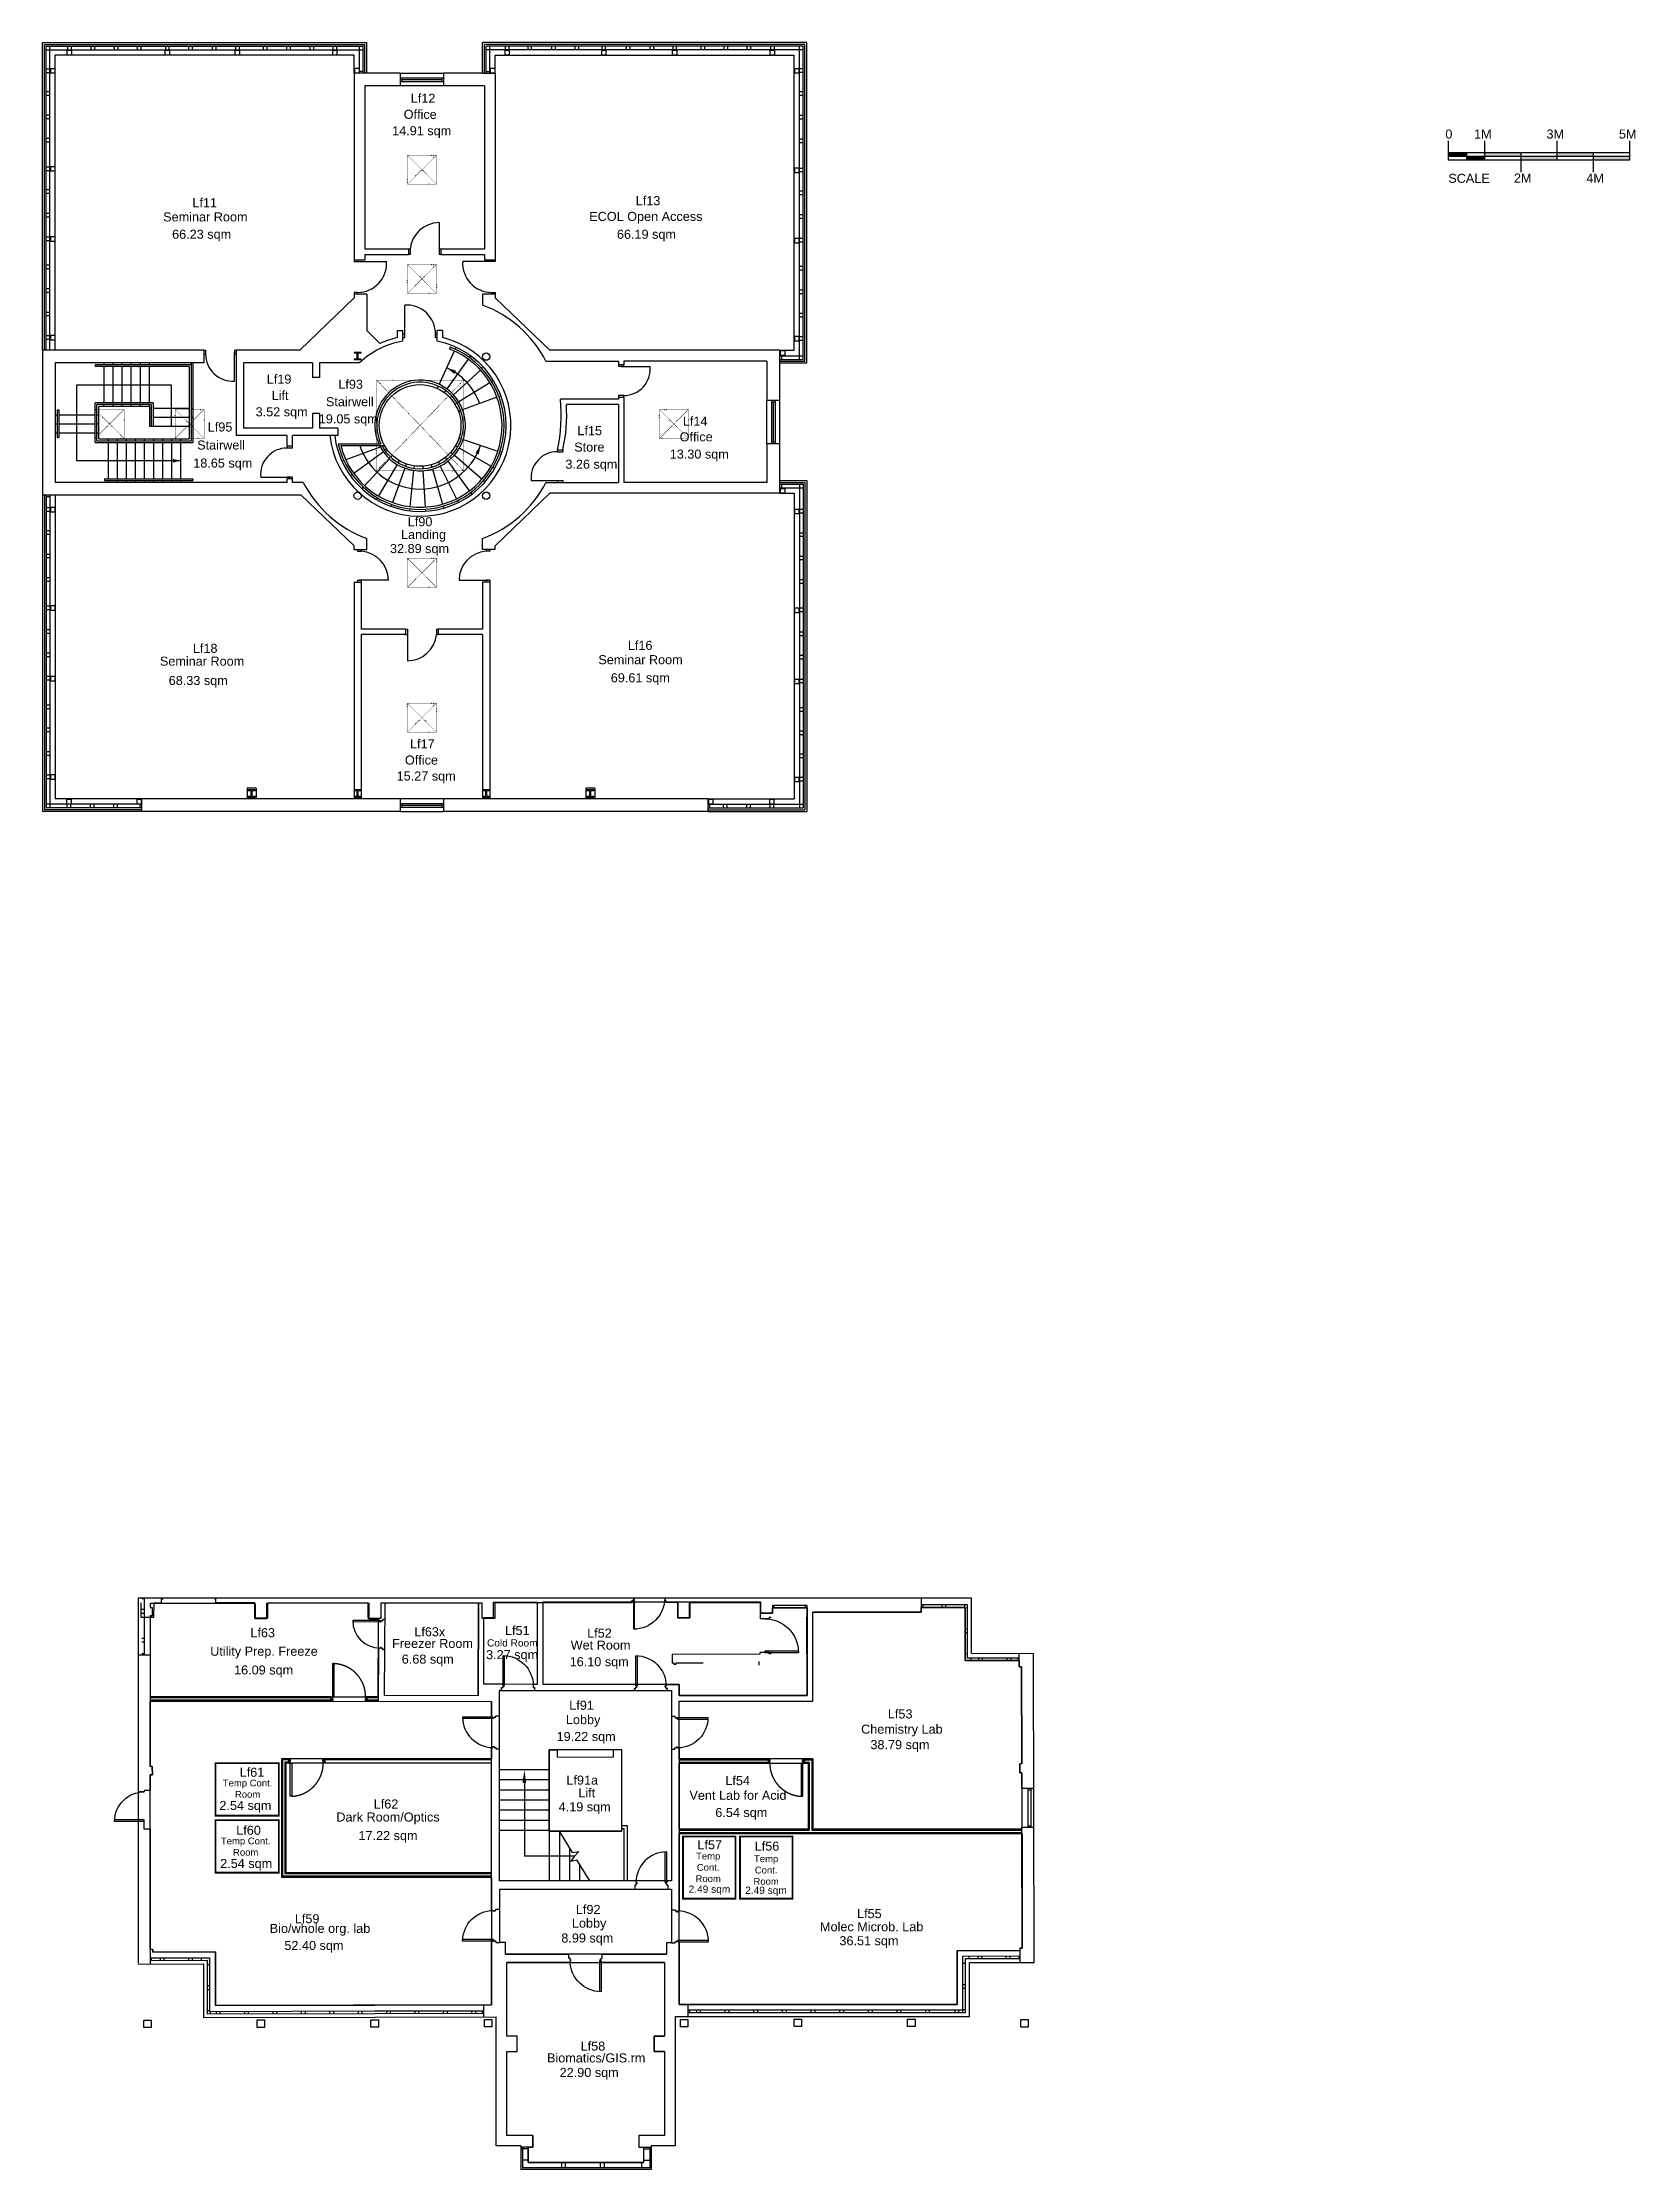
# Model space of a CAD drawing. Header units: millimetres. Extents: x 0 to 43983, y 255 to 59000.
import ezdxf

# ---------------------------------------------------------------- set-up
doc = ezdxf.new("R2010")
doc.units = ezdxf.units.MM
doc.linetypes.add('DASHED', pattern=[19.05, 12.7, -6.35])
doc.linetypes.add('DOT', pattern=[6.35, 0, -6.35])
for name, color, linetype in [('COLUMNS', 7, 'Continuous'), ('DOORS', 2, 'Continuous'), ('entire BUILDING-OUTLINE', 5, 'Continuous'), ('EXTERNAL WALLS', 1, 'Continuous'), ('INTERNAL WALLS', 3, 'Continuous'), ('OTHER-DETAIL', 9, 'Continuous'), ('ROOM NAME', 4, 'Continuous'), ('ROOM NUMBER', 7, 'Continuous'), ('SCALE', 7, 'Continuous'), ('STAIRS', 2, 'Continuous'), ('TEXT AREA', 6, 'Continuous'), ('TRWPL_P_FLOOR FINISHES', 1, 'Continuous'), ('WINDOWS', 4, 'Continuous')]:
    doc.layers.add(name, color=color, linetype=linetype)
doc.styles.add('CCCU STANDARD', font='arial.ttf')

msp = doc.modelspace()

# ---------------------------------------------------------------- texts
at = {"layer": 'ROOM NAME', "char_height": 250, "attachment_point": 5, "style": 'CCCU STANDARD'}
for s, insert in [('Office', (10428, 57015)), ('Seminar Room', (4495, 54183)), ('ECOL Open Access', (16658, 54160)), ('Lift', (6558, 49253)), ('Stairwell', (8485, 49078)), ('Office', (18048, 48108)), ('Stairwell', (4929, 47881)), ('Store', (15098, 47825)), ('Landing', (10519, 45374)), ('Seminar Room', (4404, 41912)), ('Seminar Room', (16511, 41953)), ('Office', (10462, 39181))]:
    msp.add_mtext_dynamic_manual_height_columns(s, width=3993.79, gutter_width=1250, heights=[0], dxfattribs=dict(at, insert=insert))
at = {"layer": 'ROOM NAME', "attachment_point": 5, "style": 'CCCU STANDARD'}
for s, insert, char_height, width in [('Utility Prep. Freeze', (6114, 14531), 250, 3612.39), ('Freezer Room', (10768, 14783), 250, 2530), ('Cold Room', (12970, 14798), 200, 1500.13), ('Wet Room', (15408, 14737), 250, 2146.74), ('Lobby', (14927, 12642), 250, 2283.12), ('Chemistry Lab', (23728, 12379), 250, 2920.92), ('Temp Cont. Room', (5661, 10771), 187.5, 1658.56), ('Lift', (15026, 10658), 250, 2283.12), ('Vent Lab for Acid', (19201, 10588), 250, 3125.14), ('Dark Room/Optics', (9538, 9952), 250, 3402.47), ('Temp Cont. Room', (5609, 9171), 187.5, 1658.56), ('Temp Cont. Room', (18379, 8598), 187.5, 1262.75), ('Temp Cont. Room', (19979, 8523), 187.5, 1262.75), ('Bio/whole org. lab', (7661, 6876), 250, 3441.07), ('Lobby', (15092, 7021), 250, 2283.12), ('Molec Microb. Lab', (22893, 6958), 250, 3696), ('Biomatics/GIS.rm', (15287, 3335), 250, 2266.14)]:
    msp.add_mtext(s, dxfattribs=dict(at, insert=insert, char_height=char_height, width=width))
at = {"layer": 'ROOM NUMBER', "char_height": 250, "attachment_point": 5, "style": 'CCCU STANDARD'}
for s, width, insert in [('Lf12', 1649.87, (10507, 57461)), ('Lf11', 1649.87, (4477, 54577)), ('Lf13', 1649.87, (16719, 54631)), ('Lf19', 1649.87, (6531, 49703)), ('Lf93', 1649.87, (8507, 49561)), ('Lf95', 1649.87, (4902, 48380)), ('Lf15', 1649.87, (15107, 48279)), ('Lf14', 1649.87, (18019, 48543)), ('Lf90', 1649.87, (10424, 45763)), ('Lf18', 1649.87, (4491, 42267)), ('Lf16', 1649.87, (16502, 42349)), ('Lf17', 1649.87, (10486, 39629)), ('Lf51', 1372.8, (13108, 15141)), ('Lf63', 1372.8, (6078, 15079)), ('Lf63x', 1372.8, (10692, 15104)), ('Lf52', 1372.8, (15377, 15068)), ('Lf91', 1372.8, (14883, 13074)), ('Lf53', 1372.8, (23681, 12835)), ('Lf61', 1372.8, (5783, 11225)), ('Lf91a', 1372.8, (14902, 11007)), ('Lf54', 1372.8, (19193, 10993)), ('Lf62', 1372.8, (9484, 10348)), ('Lf60', 1372.8, (5688, 9623)), ('Lf57', 1372.8, (18421, 9221)), ('Lf56', 1372.8, (20003, 9184)), ('Lf59', 1372.8, (7306, 7179)), ('Lf92', 1372.8, (15066, 7435)), ('Lf55', 1372.8, (22829, 7320)), ('Lf58', 1372.8, (15197, 3661))]:
    msp.add_mtext_dynamic_manual_height_columns(s, width=width, gutter_width=1250, heights=[0], dxfattribs=dict(at, insert=insert))
at = {"layer": 'SCALE', "char_height": 250, "attachment_point": 1, "style": 'CCCU STANDARD'}
for s, insert, width in [('0', (38734, 56598), 562), ('1M', (39526, 56598), 562), ('3M', (41526, 56598), 562), ('5M', (43526, 56598), 562), ('SCALE', (38815, 55375), 4479.62), ('2M', (40628, 55382), 562), ('4M', (42628, 55382), 562)]:
    msp.add_mtext(s, dxfattribs=dict(at, insert=insert, width=width))
at = {"layer": 'TEXT AREA', "attachment_point": 5, "style": 'CCCU STANDARD'}
for s, insert, char_height, width in [('14.91 sqm', (10469, 56527), 250, 3701.19), ('66.23 sqm', (4393, 53668), 250, 3701.19), ('66.19 sqm', (16675, 53668), 250, 3701.19), ('3.52 sqm', (6602, 48763), 250, 3701.19), ('19.05 sqm', (8442, 48568), 250, 3701.19), ('13.30 sqm', (18133, 47595), 250, 3701.19), ('18.65 sqm', (4976, 47348), 250, 3701.19), ('3.26 sqm', (15154, 47316), 250, 3701.19), ('32.89 sqm', (10409, 44986), 250, 3701.19), ('68.33 sqm', (4299, 41343), 250, 3701.19), ('69.61 sqm', (16505, 41418), 250, 3701.19), ('15.27 sqm', (10592, 38704), 250, 3701.19), ('16.09 sqm', (6104, 14014), 250, 3289.27), ('6.68 sqm', (10636, 14313), 250, 3289.27), ('3.27 sqm', (12965, 14437), 250, 3289.27), ('16.10 sqm', (15370, 14242), 250, 3289.27), ('19.22 sqm', (15010, 12176), 250, 3289.27), ('38.79 sqm', (23674, 11951), 250, 3289.27), ('2.54 sqm', (5601, 10272), 250, 3289.27), ('4.19 sqm', (14969, 10234), 250, 3289.27), ('6.54 sqm', (19294, 10077), 250, 3289.27), ('17.22 sqm', (9538, 9440), 250, 3289.27), ('2.54 sqm', (5622, 8669), 250, 3289.27), ('2.49 sqm', (18414, 7967), 200, 3289.27), ('2.49 sqm', (19976, 7936), 200, 3289.27), ('52.40 sqm', (7493, 6405), 250, 3289.27), ('8.99 sqm', (15042, 6611), 250, 3289.27), ('36.51 sqm', (22818, 6536), 250, 3289.27), ('22.90 sqm', (15093, 2898), 250, 3289.27)]:
    msp.add_mtext(s, dxfattribs=dict(at, insert=insert, char_height=char_height, width=width))

# ---------------------------------------------------------------- blocks, each defined once
blk = doc.blocks.new('H1', base_point=(1, 0))
at = {"layer": 'DOORS'}
for p, q in [((1, 1), (0, 1)), ((1, 0.95), (0.001251, 0.95)), ((1, 1), (1, 0.95))]:
    blk.add_line(p, q, dxfattribs=at)
blk.add_arc((1, 1), 1, 180, 270, dxfattribs=at)
blk = doc.blocks.new('A$C76441E63')
at = {"layer": 'DOORS'}
for p, q in [((0, 842), (842, 842)), ((0, 812), (0, 842)), ((841, 812), (0, 812))]:
    blk.add_line(p, q, dxfattribs=at)
blk.add_arc((0, 842), 842, 270, 0, dxfattribs=at)

# ---------------------------------------------------------------- linework, layer by layer
for p, q in [((2795, 4382), (3000, 4382)), ((2795, 4177), (2795, 4382)), ((3000, 4177), (2795, 4177)), ((3000, 4382), (3000, 4177)), ((5926, 4384), (6131, 4384)), ((5926, 4179), (5926, 4384)), ((6131, 4179), (5926, 4179)), ((6131, 4384), (6131, 4179)), ((9068, 4391), (9273, 4391)), ((9068, 4186), (9068, 4391)), ((9273, 4186), (9068, 4186)), ((9273, 4391), (9273, 4186)), ((12202, 4398), (12407, 4398)), ((12202, 4193), (12202, 4398)), ((12407, 4193), (12202, 4193)), ((12407, 4398), (12407, 4193)), ((17613, 4401), (17818, 4401)), ((17613, 4196), (17613, 4401)), ((17818, 4196), (17613, 4196)), ((17818, 4401), (17818, 4196)), ((20753, 4405), (20958, 4405)), ((20753, 4200), (20753, 4405)), ((20958, 4200), (20753, 4200)), ((20958, 4405), (20958, 4200)), ((23886, 4411), (24091, 4411)), ((23886, 4206), (23886, 4411)), ((24091, 4206), (23886, 4206)), ((24091, 4411), (24091, 4206)), ((27013, 4395), (27218, 4395)), ((27013, 4190), (27013, 4395)), ((27218, 4190), (27013, 4190)), ((27218, 4395), (27218, 4190))]:
    msp.add_line(p, q)
at = {"layer": 'COLUMNS'}
for p, q in [((673, 58788), (798, 58788)), ((673, 58788), (673, 58663)), ((798, 58788), (798, 58663)), ((3381, 58788), (3506, 58788)), ((3381, 58788), (3381, 58663)), ((3506, 58788), (3506, 58663)), ((5312, 58788), (5437, 58788)), ((5312, 58788), (5312, 58663)), ((5437, 58788), (5437, 58663)), ((8002, 58788), (8127, 58788)), ((8002, 58788), (8002, 58663)), ((8127, 58788), (8127, 58663)), ((12760, 58788), (12760, 58663)), ((12760, 58788), (12885, 58788)), ((12885, 58788), (12885, 58663)), ((15429, 58788), (15554, 58788)), ((15429, 58788), (15429, 58663)), ((15554, 58788), (15554, 58663)), ((17387, 58788), (17387, 58663)), ((17387, 58788), (17512, 58788)), ((17512, 58788), (17512, 58663)), ((20083, 58788), (20208, 58788)), ((20083, 58788), (20083, 58663)), ((20208, 58788), (20208, 58663)), ((217, 58287), (342, 58287)), ((217, 58287), (217, 58162)), ((217, 58162), (342, 58162)), ((342, 58287), (342, 58162)), ((673, 58663), (798, 58663)), ((3381, 58663), (3506, 58663)), ((5312, 58663), (5437, 58663)), ((8002, 58663), (8127, 58663)), ((8614, 58288), (8614, 58163)), ((8614, 58288), (8739, 58288)), ((8614, 58163), (8739, 58163)), ((8739, 58288), (8739, 58163)), ((12364, 58288), (12489, 58288)), ((12364, 58288), (12364, 58163)), ((12364, 58163), (12489, 58163)), ((12489, 58288), (12489, 58163)), ((12760, 58663), (12885, 58663)), ((15429, 58663), (15554, 58663)), ((17387, 58663), (17512, 58663)), ((20083, 58663), (20208, 58663)), ((20761, 58287), (20761, 58162)), ((20761, 58287), (20886, 58287)), ((20761, 58162), (20886, 58162)), ((20886, 58287), (20886, 58162)), ((217, 55580), (217, 55455)), ((217, 55580), (342, 55580)), ((217, 55455), (342, 55455)), ((342, 55580), (342, 55455)), ((20761, 55535), (20886, 55535)), ((20761, 55535), (20761, 55410)), ((20761, 55410), (20886, 55410)), ((20886, 55535), (20886, 55410)), ((217, 53641), (217, 53516)), ((217, 53641), (342, 53641)), ((217, 53516), (342, 53516)), ((342, 53641), (342, 53516)), ((20761, 53597), (20886, 53597)), ((20761, 53597), (20761, 53472)), ((20761, 53472), (20886, 53472)), ((20886, 53597), (20886, 53472)), ((217, 50918), (217, 50793)), ((217, 50918), (342, 50918)), ((217, 50793), (342, 50793)), ((342, 50918), (342, 50793)), ((20761, 50888), (20886, 50888)), ((20761, 50888), (20761, 50763)), ((20761, 50763), (20886, 50763)), ((20886, 50888), (20886, 50763)), ((8600, 50442), (8600, 50417)), ((8800, 50442), (8600, 50442)), ((8688, 50417), (8600, 50417)), ((8600, 50267), (8688, 50267)), ((8600, 50267), (8600, 50242)), ((8600, 50242), (8800, 50242)), ((8688, 50267), (8688, 50417)), ((8713, 50267), (8713, 50417)), ((8800, 50417), (8713, 50417)), ((8713, 50267), (8800, 50267)), ((8800, 50417), (8800, 50442)), ((8800, 50242), (8800, 50267)), ((20369, 50490), (20494, 50490)), ((20369, 50490), (20369, 50365)), ((20369, 50365), (20494, 50365)), ((20494, 50490), (20494, 50365)), ((20369, 46687), (20369, 46562)), ((20369, 46687), (20494, 46687)), ((20369, 46562), (20494, 46562)), ((20494, 46687), (20494, 46562)), ((217, 46163), (217, 46038)), ((217, 46163), (342, 46163)), ((217, 46038), (342, 46038)), ((342, 46163), (342, 46038)), ((20761, 46113), (20761, 45988)), ((20761, 46113), (20886, 46113)), ((20761, 45988), (20886, 45988)), ((20886, 46113), (20886, 45988)), ((217, 43451), (342, 43451)), ((217, 43451), (217, 43326)), ((217, 43326), (342, 43326)), ((342, 43451), (342, 43326)), ((20761, 43383), (20761, 43258)), ((20761, 43383), (20886, 43383)), ((20761, 43258), (20886, 43258)), ((20886, 43383), (20886, 43258)), ((217, 41500), (217, 41375)), ((217, 41500), (342, 41500)), ((217, 41375), (342, 41375)), ((342, 41500), (342, 41375)), ((20761, 41420), (20886, 41420)), ((20761, 41420), (20761, 41295)), ((20761, 41295), (20886, 41295)), ((20886, 41420), (20886, 41295)), ((217, 38781), (217, 38656)), ((217, 38781), (342, 38781)), ((342, 38781), (342, 38656)), ((217, 38656), (342, 38656)), ((5650, 38410), (5650, 38110)), ((5900, 38410), (5650, 38410)), ((5875, 38362), (5675, 38362)), ((5675, 38362), (5675, 38337)), ((5763, 38337), (5675, 38337)), ((5675, 38187), (5675, 38162)), ((5675, 38187), (5763, 38187)), ((5763, 38187), (5763, 38337)), ((5788, 38187), (5788, 38337)), ((5875, 38337), (5788, 38337)), ((5788, 38187), (5875, 38187)), ((5875, 38337), (5875, 38362)), ((5875, 38162), (5875, 38187)), ((5900, 38410), (5900, 38110)), ((8600, 38362), (8600, 38337)), ((8800, 38362), (8600, 38362)), ((8688, 38337), (8600, 38337)), ((8600, 38187), (8688, 38187)), ((8600, 38187), (8600, 38162)), ((8688, 38187), (8688, 38337)), ((8713, 38187), (8713, 38337)), ((8800, 38337), (8713, 38337)), ((8713, 38187), (8800, 38187)), ((8800, 38337), (8800, 38362)), ((8800, 38162), (8800, 38187)), ((12350, 38362), (12150, 38362)), ((12150, 38362), (12150, 38337)), ((12238, 38337), (12150, 38337)), ((12150, 38187), (12238, 38187)), ((12150, 38187), (12150, 38162)), ((12238, 38187), (12238, 38337)), ((12263, 38187), (12263, 38337)), ((12350, 38337), (12263, 38337)), ((12263, 38187), (12350, 38187)), ((12350, 38337), (12350, 38362)), ((12350, 38162), (12350, 38187)), ((15250, 38410), (15000, 38410)), ((15000, 38410), (15000, 38110)), ((15025, 38362), (15025, 38337)), ((15225, 38362), (15025, 38362)), ((15113, 38337), (15025, 38337)), ((15025, 38187), (15113, 38187)), ((15025, 38187), (15025, 38162)), ((15113, 38187), (15113, 38337)), ((15138, 38187), (15138, 38337)), ((15225, 38337), (15138, 38337)), ((15138, 38187), (15225, 38187)), ((15225, 38337), (15225, 38362)), ((15225, 38162), (15225, 38187)), ((15250, 38410), (15250, 38110)), ((20761, 38712), (20761, 38587)), ((20761, 38712), (20886, 38712)), ((20761, 38587), (20886, 38587)), ((20886, 38712), (20886, 38587)), ((662, 38099), (787, 38099)), ((662, 38099), (662, 37974)), ((662, 37974), (787, 37974)), ((787, 38099), (787, 37974)), ((2602, 38099), (2602, 37974)), ((2602, 38099), (2727, 38099)), ((2602, 37974), (2727, 37974)), ((2727, 38099), (2727, 37974)), ((5675, 38162), (5875, 38162)), ((8600, 38162), (8800, 38162)), ((12150, 38162), (12350, 38162)), ((15025, 38162), (15225, 38162)), ((18384, 38099), (18509, 38099)), ((18384, 38099), (18384, 37974)), ((18384, 37974), (18509, 37974)), ((18509, 38099), (18509, 37974)), ((20071, 38099), (20196, 38099)), ((20071, 38099), (20071, 37974)), ((20071, 37974), (20196, 37974)), ((20196, 38099), (20196, 37974))]:
    msp.add_line(p, q, dxfattribs=at)
for centre in [(12250, 50325), (8700, 46484), (12250, 46484)]:
    msp.add_circle(centre, 102, dxfattribs=at)
at = {"layer": 'DOORS'}
for p, q in [((10950, 54025), (10950, 53225)), ((8600, 53000), (8600, 52950)), ((8600, 52950), (8700, 52950)), ((8650, 52950), (9500, 52950)), ((8700, 53000), (8700, 52950)), ((10100, 53300), (10150, 53300)), ((10150, 53150), (10100, 53150)), ((10150, 53300), (10150, 53150)), ((10950, 53300), (10950, 53150)), ((10950, 53300), (11000, 53300)), ((11000, 53150), (10950, 53150)), ((12450, 52950), (11600, 52950)), ((12400, 53000), (12400, 52950)), ((12500, 52950), (12400, 52950)), ((12500, 53000), (12500, 52950)), ((8700, 52100), (8600, 52100)), ((8600, 52100), (8600, 52050)), ((8700, 52100), (8700, 52050)), ((10000, 50900), (10000, 51750)), ((12400, 52100), (12500, 52100)), ((12400, 52100), (12400, 52050)), ((12500, 52100), (12500, 52050)), ((9950, 50950), (10000, 50950)), ((9950, 50850), (10000, 50850)), ((10000, 50850), (10000, 50950)), ((10850, 50850), (10850, 50950)), ((10850, 50950), (10900, 50950)), ((10850, 50850), (10900, 50850)), ((4450, 50500), (4500, 50500)), ((4450, 50400), (4500, 50400)), ((4500, 50500), (4500, 50400)), ((5300, 50500), (5300, 50400)), ((5300, 50500), (5350, 50500)), ((5300, 49650), (5300, 50450)), ((5300, 50400), (5350, 50400)), ((15900, 50100), (15900, 50050)), ((16050, 50050), (15900, 50050)), ((15975, 50050), (16775, 50050)), ((16050, 50050), (16050, 50100)), ((16050, 49250), (15900, 49250)), ((15900, 49250), (15900, 49200)), ((16050, 49200), (16050, 49250)), ((6750, 47850), (6750, 47800)), ((6900, 47800), (6750, 47800)), ((6900, 47800), (6900, 47850)), ((14216, 47750), (14216, 47700)), ((14216, 47700), (14366, 47700)), ((14366, 47750), (14366, 47700)), ((6025, 47000), (6825, 47000)), ((6900, 47000), (6750, 47000)), ((6750, 47000), (6750, 46950)), ((6900, 46950), (6900, 47000)), ((13491, 46900), (14291, 46900)), ((14216, 46900), (14366, 46900)), ((14216, 46900), (14216, 46850)), ((14366, 46900), (14366, 46850)), ((8700, 45000), (8700, 44950)), ((8700, 44950), (8800, 44950)), ((8800, 45000), (8800, 44950)), ((12250, 45000), (12250, 44950)), ((12350, 44950), (12250, 44950)), ((12350, 45000), (12350, 44950)), ((8700, 44150), (8800, 44150)), ((8700, 44150), (8700, 44100)), ((9550, 44150), (8750, 44150)), ((8800, 44150), (8800, 44100)), ((11500, 44150), (12300, 44150)), ((12350, 44150), (12250, 44150)), ((12250, 44150), (12250, 44100)), ((12350, 44150), (12350, 44100)), ((10025, 42800), (10075, 42800)), ((10025, 42650), (10075, 42650)), ((10075, 42800), (10075, 42650)), ((10075, 42725), (10075, 41925)), ((10875, 42800), (10875, 42650)), ((10875, 42800), (10925, 42800)), ((10875, 42650), (10925, 42650)), ((16284, 15977), (16319, 15977)), ((17213, 15980), (17178, 15980)), ((20065, 14535), (19815, 14535)), ((20065, 14500), (20065, 14535))]:
    msp.add_line(p, q, dxfattribs=at)
at = {"layer": 'DOORS', "linetype": 'DASHED', "ltscale": 500}
for p, q in [((7958, 13188), (7958, 13312)), ((8966, 13188), (8966, 13312)), ((6788, 11600), (6788, 11476)), ((7796, 11600), (7796, 11476)), ((20034, 11600), (20034, 11476)), ((21042, 11600), (21042, 11476))]:
    msp.add_line(p, q, dxfattribs=at)
for points in [[(8005, 13312), (8049, 13312), (8049, 14226), (8005, 14226)], [(7970, 13312), (8002, 13312), (8002, 13188), (7970, 13188)], [(8002, 13253), (8015, 13253), (8015, 13208), (8002, 13208)], [(8922, 13253), (8909, 13253), (8909, 13208), (8922, 13208)], [(8954, 13312), (8922, 13312), (8922, 13188), (8954, 13188)], [(6800, 11476), (6832, 11476), (6832, 11600), (6800, 11600)], [(6832, 11536), (6845, 11536), (6845, 11581), (6832, 11581)], [(6835, 11476), (6879, 11476), (6879, 10562), (6835, 10562)], [(7752, 11536), (7739, 11536), (7739, 11581), (7752, 11581)], [(7784, 11476), (7752, 11476), (7752, 11600), (7784, 11600)], [(20046, 11476), (20078, 11476), (20078, 11600), (20046, 11600)], [(20078, 11536), (20091, 11536), (20091, 11581), (20078, 11581)], [(20995, 11476), (20951, 11476), (20951, 10562), (20995, 10562)], [(20998, 11536), (20985, 11536), (20985, 11581), (20998, 11581)], [(21030, 11476), (20998, 11476), (20998, 11600), (21030, 11600)]]:
    msp.add_lwpolyline(points, close=True, dxfattribs=at)
at = {"layer": 'DOORS'}
for centre, radius, start, end in [((10950, 53221), 804, 90, 174.36889), ((8700, 52901), 801, 270, 3.47141), ((12400, 52901), 801, 176.52859, 270), ((10049, 50950), 801, 0, 93.47141), ((5252, 50400), 752, 180, 273.69522), ((16050, 49979), 729, 270, 5.63111), ((6750, 47071), 729, 90, 185.63111), ((14216, 46971), 729, 90, 185.63111), ((8748, 44150), 802, 0, 86.30478), ((12302, 44150), 802, 93.69522, 180), ((10075, 42729), 804, 270, 354.36889)]:
    msp.add_arc(centre, radius, start, end, dxfattribs=at)
at = {"layer": 'DOORS', "linetype": 'DASHED', "ltscale": 500}
for centre, start, end in [((8005, 13312), 0, 87.24391), ((6835, 11476), 272.75609, 0), ((20995, 11476), 180, 267.24391)]:
    msp.add_arc(centre, 915, start, end, dxfattribs=at)
at = {"layer": 'entire BUILDING-OUTLINE'}
for p, q in [((4611, 5323), (4541, 5323)), ((4611, 5218), (4541, 5218))]:
    msp.add_line(p, q, dxfattribs=at)
at = {"layer": 'EXTERNAL WALLS'}
for p, q in [((9875, 57800), (8900, 57800)), ((9875, 58150), (8950, 58150)), ((12150, 58150), (11075, 58150)), ((12200, 57800), (11075, 57800)), ((0, 50500), (0, 46500)), ((350, 50150), (350, 46850)), ((20000, 50200), (20000, 49125)), ((20350, 50500), (20350, 49125)), ((20000, 47925), (20000, 46850)), ((20350, 47925), (20350, 46550)), ((9875, 38110), (2732, 38110)), ((9875, 37760), (2732, 37760)), ((18368, 38110), (11075, 38110)), ((18368, 37760), (11075, 37760)), ((2640, 16034), (2638, 5957)), ((25649, 16037), (2640, 16034)), ((2715, 15910), (2713, 15506)), ((5867, 15889), (2967, 15885)), ((2967, 15885), (2967, 15775)), ((3076, 15505), (3078, 15910)), ((3078, 15910), (3288, 15910)), ((3288, 15910), (3288, 16015)), ((3288, 16015), (3328, 16015)), ((4744, 16012), (4784, 16012)), ((4784, 15907), (4784, 16012)), ((5857, 15906), (4784, 15908)), ((5857, 15481), (5857, 15906)), ((5867, 15889), (5868, 15459)), ((9007, 15894), (6182, 15890)), ((6182, 15890), (6183, 15460)), ((6217, 15907), (8989, 15910)), ((6217, 15482), (6217, 15907)), ((8989, 15485), (8989, 15910)), ((9007, 15894), (9008, 15464)), ((9354, 15485), (9354, 15910)), ((9354, 15910), (12130, 15910)), ((9452, 15895), (9450, 15454)), ((12037, 15899), (9452, 15895)), ((12130, 15910), (12130, 15485)), ((12448, 15496), (12448, 15928)), ((12448, 15928), (13660, 15928)), ((12495, 15485), (12495, 15915)), ((12495, 15915), (14193, 15915)), ((13819, 15932), (17545, 15932)), ((16284, 15917), (16284, 15977)), ((16284, 15917), (16284, 15977)), ((17213, 15920), (17213, 15980)), ((17545, 15932), (17545, 15502)), ((17860, 15502), (17860, 15932)), ((17860, 15932), (19826, 15932)), ((19826, 15616), (19826, 15932)), ((24264, 16037), (24264, 15648)), ((25649, 14502), (25649, 16037)), ((2713, 15506), (3076, 15505)), ((2967, 15775), (3027, 15775)), ((2967, 15545), (2971, 11385)), ((2967, 15545), (3027, 15545)), ((3027, 15775), (3027, 15545)), ((6217, 15482), (5857, 15481)), ((6183, 15460), (5868, 15459)), ((8989, 15485), (9354, 15485)), ((9008, 15464), (9280, 15465)), ((9280, 15465), (9279, 15415)), ((9279, 15415), (9323, 15414)), ((9323, 15390), (9323, 15414)), ((9323, 15390), (9357, 15390)), ((9357, 15414), (9397, 15414)), ((9357, 15414), (9357, 15390)), ((9398, 15454), (9397, 15414)), ((9398, 15454), (9450, 15454)), ((12130, 15485), (12495, 15485)), ((12186, 15496), (12448, 15496)), ((17545, 15502), (17860, 15502)), ((20151, 15616), (19826, 15616)), ((20151, 15833), (20151, 15616)), ((24264, 15648), (21266, 15648)), ((2968, 14458), (2638, 14457)), ((27362, 14501), (25649, 14502)), ((26968, 14135), (26967, 14502)), ((27033, 14135), (26968, 14135)), ((27040, 11456), (27033, 14135)), ((27384, 5972), (27362, 14501)), ((16382, 13610), (16382, 13654)), ((16406, 13610), (16382, 13610)), ((12396, 12752), (12440, 12752)), ((12440, 12752), (12440, 12728)), ((17536, 12714), (17536, 12738)), ((17536, 12738), (17578, 12738)), ((12396, 7409), (12396, 11910)), ((3028, 11385), (2971, 11385)), ((3028, 11385), (3036, 11155)), ((27040, 11456), (26982, 11455)), ((26988, 11213), (26982, 11455)), ((27040, 11213), (26988, 11213)), ((27041, 10783), (27040, 11213)), ((2806, 10688), (2640, 10688)), ((2970, 10723), (2806, 10723)), ((2806, 10723), (2806, 10688)), ((2971, 11155), (2970, 10723)), ((3036, 11155), (2971, 11155)), ((27041, 10783), (27371, 10783)), ((2810, 9868), (2640, 9869)), ((2810, 9653), (2810, 9868)), ((2970, 9653), (2810, 9653)), ((2970, 9653), (2968, 5928)), ((27044, 9708), (27374, 9709)), ((27053, 6368), (27044, 9708)), ((17234, 8178), (17210, 8178)), ((17234, 8223), (17234, 8178)), ((12396, 4801), (12396, 6562)), ((12396, 6562), (12447, 6562)), ((12447, 6562), (12447, 6586)), ((17504, 6543), (17504, 6567)), ((17538, 6567), (17538, 6543)), ((17538, 6543), (17582, 6543)), ((2638, 5927), (4441, 5931)), ((3048, 6333), (2968, 6333)), ((2968, 6098), (4611, 6102)), ((2968, 6028), (4541, 6032)), ((2998, 6098), (2998, 6028)), ((3048, 6333), (3048, 6258)), ((3048, 6258), (4771, 6262)), ((3248, 6099), (3248, 6029)), ((3353, 6099), (3353, 6029)), ((4028, 6101), (4028, 6031)), ((4133, 6101), (4133, 6031)), ((4383, 6101), (4383, 6031)), ((4441, 5931), (4441, 4449)), ((4541, 6032), (4541, 4550)), ((4611, 5903), (4541, 5903)), ((4611, 6102), (4611, 4620)), ((4771, 6262), (4771, 4780)), ((12824, 3935), (12824, 5975)), ((15420, 6019), (15396, 6019)), ((15420, 5975), (15420, 6019)), ((25252, 6298), (26988, 6302)), ((25255, 4807), (25252, 6298)), ((25593, 5969), (27384, 5972)), ((25596, 4475), (25593, 5969)), ((26988, 6367), (27053, 6368)), ((26988, 6367), (26988, 5972)), ((4771, 4780), (9171, 4794)), ((9171, 4794), (12176, 4801)), ((12176, 4801), (12396, 4801)), ((12176, 4801), (12176, 4471)), ((17582, 4807), (25255, 4807)), ((17822, 4807), (17822, 4475)), ((4441, 4449), (9172, 4464)), ((4611, 4638), (4541, 4638)), ((4541, 4550), (9171, 4564)), ((4611, 4620), (9171, 4634)), ((4629, 4620), (4629, 4550)), ((4791, 4621), (4791, 4551)), ((4896, 4621), (4896, 4551)), ((5575, 4623), (5575, 4553)), ((5680, 4623), (5680, 4553)), ((6359, 4626), (6359, 4556)), ((6464, 4626), (6464, 4556)), ((7143, 4628), (7143, 4558)), ((7248, 4628), (7248, 4558)), ((7927, 4630), (7927, 4560)), ((8032, 4631), (8032, 4561)), ((8711, 4633), (8711, 4563)), ((8816, 4633), (8816, 4563)), ((9171, 4634), (12176, 4641)), ((9172, 4564), (12176, 4571)), ((9172, 4464), (12528, 4471)), ((9495, 4635), (9495, 4565)), ((9600, 4636), (9600, 4566)), ((10279, 4638), (10279, 4568)), ((10384, 4638), (10384, 4568)), ((11063, 4640), (11063, 4570)), ((11168, 4641), (11168, 4571)), ((11847, 4643), (11847, 4573)), ((11956, 4640), (11956, 4570)), ((12136, 4641), (12136, 4571)), ((12528, 907), (12528, 4471)), ((20945, 4475), (17472, 4475)), ((17472, 4475), (17472, 907)), ((25596, 4475), (20945, 4475)), ((13109, 3935), (12824, 3935)), ((13109, 3510), (13109, 3935)), ((16891, 3510), (16891, 3935)), ((16891, 3935), (17176, 3935)), ((12824, 1197), (12824, 3510)), ((12824, 3510), (13109, 3510)), ((17176, 3510), (16891, 3510)), ((17176, 3510), (17176, 1197)), ((13536, 1197), (12824, 1197)), ((13536, 1197), (13536, 867)), ((17176, 1197), (16462, 1197)), ((16462, 1197), (16462, 867)), ((13203, 907), (12528, 907)), ((13203, 907), (13203, 255)), ((13536, 867), (13203, 867)), ((16462, 867), (16809, 867)), ((16809, 907), (16809, 255)), ((17472, 907), (16809, 907)), ((16809, 255), (13203, 255))]:
    msp.add_line(p, q, dxfattribs=at)
for points in [[(14193, 15915), (16284, 15917)], [(17213, 15920), (17536, 15916), (17535, 15489), (17884, 15490), (17882, 15918), (19814, 15914), (19815, 15466)]]:
    msp.add_lwpolyline(points, dxfattribs=at)
at = {"layer": 'INTERNAL WALLS'}
for p, q in [((8600, 58150), (8600, 53000)), ((8900, 57800), (8900, 53300)), ((12200, 57800), (12200, 53300)), ((12500, 58150), (12500, 53000)), ((8600, 53000), (8900, 53000)), ((8900, 53300), (10100, 53300)), ((8900, 53150), (10100, 53150)), ((8900, 53150), (8900, 53000)), ((10100, 53300), (10100, 53150)), ((11000, 53300), (11000, 53150)), ((11000, 53300), (12200, 53300)), ((11000, 53150), (12200, 53150)), ((12200, 53150), (12200, 53000)), ((12200, 53000), (12500, 53000)), ((8600, 51950), (7100, 50500)), ((8950, 52050), (8600, 52050)), ((8600, 52050), (8600, 51950)), ((8950, 52050), (8950, 51050)), ((12500, 52050), (12150, 52050)), ((12150, 52050), (12150, 51750)), ((12500, 52050), (12500, 51950)), ((14009, 50500), (12500, 51950)), ((8950, 51050), (9315, 50684)), ((9800, 51050), (9950, 51050)), ((9800, 50850), (9800, 51050)), ((9950, 50750), (9950, 51050)), ((10900, 50750), (10900, 51050)), ((11050, 51050), (10900, 51050)), ((11050, 50853), (11050, 51050)), ((4450, 50500), (350, 50500)), ((4450, 50150), (350, 50150)), ((4450, 50500), (4450, 50150)), ((7100, 50500), (5350, 50500)), ((5350, 50500), (5350, 48150)), ((5550, 50150), (5550, 48350)), ((7450, 50150), (5550, 50150)), ((7450, 50150), (7450, 49750)), ((8750, 50150), (7650, 50150)), ((7650, 50150), (7650, 49750)), ((13900, 50200), (15900, 50200)), ((20350, 50500), (14009, 50500)), ((15900, 50200), (15900, 50100)), ((16050, 50100), (15900, 50100)), ((20000, 50200), (16050, 50200)), ((16050, 50200), (16050, 50100)), ((7650, 49750), (7450, 49750)), ((15900, 49150), (14300, 49150)), ((15900, 49000), (14463, 49000)), ((16050, 49200), (15900, 49200)), ((15900, 49200), (15900, 49150)), ((15900, 49000), (15900, 46850)), ((16050, 49200), (16050, 46850)), ((7450, 48350), (5550, 48350)), ((7650, 48750), (7450, 48750)), ((7450, 48750), (7450, 48350)), ((7650, 48750), (7650, 48350)), ((8150, 48350), (7650, 48350)), ((8150, 48350), (8150, 48150)), ((6750, 48150), (5350, 48150)), ((6750, 47850), (6750, 48150)), ((6900, 47850), (6750, 47850)), ((8150, 48150), (6900, 48150)), ((6900, 47850), (6900, 48150)), ((14216, 47750), (14366, 47750)), ((7143, 46500), (0, 46500)), ((6750, 46850), (350, 46850)), ((6750, 46850), (6750, 46950)), ((6900, 46950), (6750, 46950)), ((6900, 46850), (6900, 46950)), ((7200, 46850), (6900, 46850)), ((7143, 46500), (8600, 45100)), ((14009, 46550), (12500, 45100)), ((13900, 46850), (15900, 46850)), ((20350, 46550), (14009, 46550)), ((20000, 46850), (16050, 46850)), ((8950, 45000), (8950, 45300)), ((12150, 45000), (12150, 45300)), ((8600, 45000), (8600, 45100)), ((8600, 45000), (8950, 45000)), ((12500, 45000), (12150, 45000)), ((12500, 45000), (12500, 45100)), ((8600, 44100), (8800, 44100)), ((8600, 44100), (8600, 38110)), ((8800, 44100), (8800, 42800)), ((12350, 44100), (12150, 44100)), ((12150, 44100), (12150, 42800)), ((12350, 44100), (12350, 38110)), ((10025, 42800), (8800, 42800)), ((8800, 42650), (8800, 38110)), ((10025, 42650), (8800, 42650)), ((10025, 42800), (10025, 42650)), ((12150, 42800), (10925, 42800)), ((10925, 42800), (10925, 42650)), ((12150, 42650), (10925, 42650)), ((12150, 42650), (12150, 38110)), ((12037, 15899), (12028, 13348)), ((13660, 15928), (13660, 13654)), ((13819, 13654), (13819, 15932)), ((12186, 13656), (12186, 15496)), ((20065, 15466), (19815, 15466)), ((20115, 15501), (20065, 15501)), ((20065, 15501), (20065, 15466)), ((21114, 13344), (21114, 15833)), ((21256, 15337), (21256, 14526)), ((21266, 13188), (21266, 15648)), ((9275, 14655), (9266, 13188)), ((9275, 14655), (9319, 14654)), ((9319, 14678), (9353, 14678)), ((9319, 14678), (9319, 14654)), ((9353, 14654), (9353, 14678)), ((9353, 14654), (9393, 14654)), ((9392, 14614), (9393, 14654)), ((9392, 14614), (9444, 14614)), ((9444, 14614), (9437, 13358)), ((17384, 14246), (17427, 14246)), ((19815, 14485), (17385, 14479)), ((17427, 14246), (17427, 14211)), ((17427, 14211), (17497, 14211)), ((17497, 14211), (17497, 14246)), ((17497, 14246), (18241, 14246)), ((19791, 14185), (19791, 14284)), ((19815, 14485), (19815, 14535)), ((20115, 14500), (20065, 14500)), ((12715, 13656), (12186, 13656)), ((12677, 13486), (12677, 13571)), ((12677, 13571), (12715, 13571)), ((12715, 13571), (12715, 13656)), ((13660, 13654), (13550, 13654)), ((13550, 13654), (13550, 13569)), ((13550, 13569), (13587, 13569)), ((13587, 13569), (13587, 13486)), ((16382, 13654), (13819, 13654)), ((16342, 13486), (16342, 13536)), ((16342, 13536), (16382, 13536)), ((16382, 13536), (16382, 13576)), ((16382, 13576), (16406, 13576)), ((16406, 13576), (16406, 13610)), ((17193, 13576), (17193, 13610)), ((17193, 13610), (17217, 13610)), ((17217, 13576), (17193, 13576)), ((17217, 13610), (17217, 13654)), ((17217, 13654), (17577, 13654)), ((17217, 13536), (17217, 13576)), ((17257, 13536), (17217, 13536)), ((17257, 13486), (17257, 13536)), ((17577, 13654), (17577, 13344)), ((7958, 13312), (2969, 13312)), ((7958, 13285), (2969, 13285)), ((7958, 13215), (2969, 13215)), ((7958, 13188), (2969, 13188)), ((9266, 13312), (8966, 13312)), ((9266, 13285), (8966, 13285)), ((9266, 13215), (8966, 13215)), ((9266, 13188), (8966, 13188)), ((9266, 13188), (12396, 13177)), ((9437, 13358), (12028, 13348)), ((12396, 12752), (12396, 13177)), ((12614, 12786), (12614, 13486)), ((12614, 12786), (12614, 13486)), ((12677, 13486), (12614, 13486)), ((13587, 13486), (16342, 13486)), ((17257, 13486), (17362, 13486)), ((17362, 13486), (17362, 12772)), ((17577, 13344), (21114, 13344)), ((17578, 12738), (17578, 13188)), ((17578, 13188), (21266, 13188)), ((12440, 12728), (12474, 12728)), ((12474, 12728), (12474, 12752)), ((12474, 12752), (12514, 12752)), ((12514, 12752), (12514, 12786)), ((12514, 12786), (12614, 12786)), ((17362, 12772), (17462, 12772)), ((17462, 12772), (17462, 12738)), ((17462, 12738), (17502, 12738)), ((17502, 12738), (17502, 12714)), ((17502, 12714), (17536, 12714)), ((12396, 7409), (12396, 11910)), ((12396, 11910), (12440, 11910)), ((12440, 11910), (12440, 11934)), ((12440, 11934), (12474, 11934)), ((12474, 11934), (12474, 11910)), ((12474, 11910), (12514, 11910)), ((12514, 11910), (12514, 11876)), ((12514, 11876), (12614, 11876)), ((12614, 8223), (12614, 11876)), ((13993, 9595), (13993, 11845)), ((13993, 11845), (14218, 11845)), ((14218, 11645), (14218, 11845)), ((15993, 11845), (15768, 11845)), ((15768, 11650), (15768, 11845)), ((15993, 9595), (15993, 11845)), ((17362, 11866), (17362, 8223)), ((17362, 11866), (17462, 11866)), ((17462, 11866), (17462, 11900)), ((17462, 11900), (17502, 11900)), ((17502, 11900), (17502, 11924)), ((17502, 11924), (17536, 11924)), ((17536, 11924), (17536, 11900)), ((17536, 11900), (17578, 11900)), ((17578, 11900), (17581, 7395)), ((6788, 11600), (6594, 11600)), ((6594, 11600), (6594, 8328)), ((6788, 11573), (6621, 11573)), ((6621, 11573), (6621, 8355)), ((6788, 11503), (6691, 11503)), ((6691, 11503), (6691, 8425)), ((6788, 11476), (6718, 11476)), ((6718, 11476), (6718, 8452)), ((12396, 11600), (7796, 11600)), ((12396, 11573), (7796, 11573)), ((12396, 11476), (7796, 11476)), ((14218, 11645), (15768, 11650)), ((17578, 11600), (20034, 11600)), ((17578, 11573), (20034, 11573)), ((17578, 11503), (20034, 11503)), ((17578, 11476), (20034, 11476)), ((21042, 11600), (21266, 11600)), ((21042, 11573), (21239, 11573)), ((21042, 11503), (21169, 11503)), ((21042, 11476), (21142, 11476)), ((21142, 11476), (21142, 9658)), ((21169, 11503), (21169, 9631)), ((21239, 11573), (21239, 9631)), ((21266, 11600), (21266, 9658)), ((6594, 9902), (6594, 8452)), ((15993, 9595), (13993, 9595)), ((17580, 9658), (21142, 9658)), ((17580, 9631), (21169, 9631)), ((17580, 9561), (27044, 9561)), ((17580, 9534), (27045, 9534)), ((21239, 9631), (27044, 9631)), ((21266, 9658), (27044, 9658)), ((12396, 8328), (6594, 8328)), ((12396, 8355), (6621, 8355)), ((12396, 8425), (6691, 8425)), ((12396, 8452), (6718, 8452)), ((16385, 8223), (12614, 8223)), ((12622, 7443), (12622, 8001)), ((12622, 8001), (16353, 8001)), ((16385, 8104), (16353, 8104)), ((16353, 8104), (16353, 8001)), ((16385, 8223), (16385, 8178)), ((16385, 8178), (16409, 8178)), ((16409, 8144), (16385, 8144)), ((16385, 8144), (16385, 8104)), ((16409, 8178), (16409, 8144)), ((17210, 8178), (17210, 8144)), ((17210, 8144), (17234, 8144)), ((17362, 8223), (17234, 8223)), ((17234, 8144), (17234, 8104)), ((17234, 8104), (17266, 8104)), ((17266, 8104), (17266, 8001)), ((17266, 8001), (17366, 8001)), ((17366, 8001), (17366, 7426)), ((12396, 7409), (12447, 7409)), ((12447, 7409), (12447, 7385)), ((12447, 7385), (12481, 7385)), ((12481, 7385), (12481, 7409)), ((12481, 7409), (12515, 7409)), ((12515, 7409), (12515, 7443)), ((12515, 7443), (12622, 7443)), ((17366, 7426), (17469, 7427)), ((17469, 7427), (17469, 7395)), ((17469, 7395), (17504, 7395)), ((17504, 7395), (17504, 7371)), ((17504, 7371), (17538, 7371)), ((17538, 7371), (17538, 7395)), ((17538, 7395), (17581, 7395)), ((12447, 6586), (12481, 6586)), ((12481, 6586), (12481, 6562)), ((12481, 6562), (12515, 6562)), ((12515, 6562), (12515, 6528)), ((12515, 6528), (12622, 6528)), ((12782, 6528), (12622, 6528)), ((12782, 6198), (12782, 6528)), ((17366, 6511), (17226, 6511)), ((17226, 6511), (17226, 6198)), ((17366, 6511), (17469, 6511)), ((17469, 6511), (17469, 6543)), ((17469, 6543), (17504, 6543)), ((17498, 6551), (17538, 6567)), ((17582, 6543), (17582, 4807)), ((12782, 6198), (14531, 6198)), ((14567, 5975), (12824, 5975)), ((14531, 6093), (14531, 6198)), ((14567, 6093), (14531, 6093)), ((14567, 6053), (14567, 6093)), ((14591, 6053), (14567, 6053)), ((14567, 5975), (14567, 6019)), ((14567, 6019), (14591, 6019)), ((14591, 6019), (14591, 6053)), ((15396, 6019), (15396, 6053)), ((15396, 6053), (15420, 6053)), ((15420, 6053), (15420, 6093)), ((15420, 6093), (15456, 6093)), ((17176, 5975), (15420, 5975)), ((15456, 6093), (15456, 6198)), ((15456, 6198), (17226, 6198)), ((17176, 5975), (17176, 3935))]:
    msp.add_line(p, q, dxfattribs=at)
at = {"layer": 'INTERNAL WALLS', "linetype": 'Continuous'}
msp.add_line((21096, 15508), (21096, 14501), dxfattribs=at)
at = {"layer": 'INTERNAL WALLS'}
msp.add_lwpolyline([(17385, 14479), (17384, 14246)], dxfattribs=at)
at = {"layer": 'INTERNAL WALLS', "const_width": 50}
for points in [[(4774, 11476), (4774, 10026), (6524, 10026), (6524, 11476)], [(4774, 8452), (4774, 9902), (6524, 9902), (6524, 8452)], [(17682, 7736), (17682, 9451), (19132, 9451), (19132, 7736)], [(19256, 7736), (19256, 9451), (20706, 9451), (20706, 7736)]]:
    msp.add_lwpolyline(points, close=True, dxfattribs=at)
at = {"layer": 'INTERNAL WALLS'}
for centre, radius, start, end in [((11009, 48699), 3258, 27.44192, 69.49453), ((10425, 48424), 2508, 186.28294, 75.56765), ((10425, 48424), 2375, 186.63543, 78.463), ((10320, 48510), 2270, 99.37962, 133.75048), ((10268, 48686), 2214, 102.19399, 115.49406), ((10061, 48702), 4262, 347.08861, 6.02783), ((10211, 48702), 4262, 347.08861, 4.00364), ((10091, 48351), 3258, 207.44192, 249.49453), ((11009, 48351), 3258, 290.50547, 332.55808)]:
    msp.add_arc(centre, radius, start, end, dxfattribs=at)
at = {"layer": 'OTHER-DETAIL', "linetype": 'Continuous'}
for p, q in [((15993, 9760), (16143, 9760)), ((15993, 9670), (16053, 9670)), ((16053, 9670), (16053, 8223)), ((16143, 9760), (16143, 8223))]:
    msp.add_line(p, q, dxfattribs=at)
at = {"layer": 'SCALE'}
for p, q in [((38816, 56286), (38816, 55751)), ((43816, 55951), (38816, 55951)), ((43816, 55851), (38816, 55851)), ((39316, 55951), (39316, 55751)), ((39816, 56286), (39816, 55751)), ((40816, 55951), (40816, 55416)), ((41816, 56286), (41816, 55751)), ((42816, 55951), (42816, 55416)), ((43816, 56286), (43816, 55751)), ((43816, 55751), (38816, 55751))]:
    msp.add_line(p, q, dxfattribs=at)
for points in [[(38816, 55951), (39316, 55951), (38816, 55851), (39316, 55851)], [(39316, 55851), (39816, 55851), (39316, 55751), (39816, 55751)], [(39816, 55951), (40816, 55951), (39816, 55851), (40816, 55851)], [(40816, 55851), (41816, 55851), (40816, 55751), (41816, 55751)], [(41816, 55951), (42816, 55951), (41816, 55851), (42816, 55851)], [(42816, 55851), (43816, 55851), (42816, 55751), (43816, 55751)]]:
    msp.add_solid(points, dxfattribs=at)
at = {"layer": 'STAIRS'}
for p, q in [((11258, 50588), (11238, 50535)), ((11417, 50582), (11393, 50531)), ((4100, 50100), (1450, 50100)), ((1450, 50100), (1450, 50050)), ((4050, 50050), (1450, 50050)), ((1700, 50100), (1700, 50150)), ((1700, 49050), (1700, 50050)), ((1950, 50100), (1950, 50150)), ((1950, 49050), (1950, 50050)), ((2200, 50100), (2200, 50150)), ((2200, 49050), (2200, 50050)), ((2450, 50100), (2450, 50150)), ((2450, 49050), (2450, 50050)), ((2700, 50100), (2700, 50150)), ((2700, 49050), (2700, 50050)), ((2950, 50100), (2950, 50150)), ((2950, 49050), (2950, 50050)), ((4050, 50050), (4050, 48050)), ((4100, 50150), (4100, 50100)), ((4100, 50100), (4100, 48000)), ((4150, 50150), (4150, 47950)), ((11369, 50479), (10948, 49561)), ((11753, 50256), (11159, 49437)), ((12091, 49955), (11346, 49271)), ((11819, 50347), (11786, 50301)), ((12174, 50031), (12132, 49993)), ((950, 49550), (3550, 49550)), ((950, 47450), (950, 49550)), ((3550, 49550), (3550, 48400)), ((10924, 49510), (10896, 49448)), ((11127, 49392), (11086, 49337)), ((12354, 49605), (11492, 49078)), ((12451, 49664), (12402, 49635)), ((400, 48851), (400, 48093)), ((400, 48851), (450, 48851)), ((450, 48851), (450, 48093)), ((3050, 49050), (1450, 49050)), ((1450, 47950), (1450, 49050)), ((3000, 49000), (1500, 49000)), ((1500, 48000), (1500, 49000)), ((2950, 48950), (1550, 48950)), ((1550, 48050), (1550, 48950)), ((1700, 48950), (1700, 49000)), ((1950, 48950), (1950, 49000)), ((2200, 48950), (2200, 49000)), ((2450, 48950), (2450, 49000)), ((2700, 48950), (2700, 49000)), ((2950, 48950), (2950, 49000)), ((2950, 48950), (2950, 48400)), ((2950, 48900), (3000, 48900)), ((3000, 49000), (3000, 48400)), ((3050, 49050), (3050, 48400)), ((3050, 48900), (4050, 48900)), ((4100, 48900), (4150, 48900)), ((11305, 49233), (11255, 49187)), ((11444, 49048), (11386, 49013)), ((11546, 48838), (11482, 48814)), ((12547, 49207), (11599, 48857)), ((12653, 49246), (12600, 49226)), ((350, 48722), (400, 48722)), ((350, 48472), (400, 48472)), ((350, 48222), (400, 48222)), ((450, 48722), (1450, 48722)), ((450, 48472), (1450, 48472)), ((450, 48222), (1450, 48222)), ((1500, 48722), (1550, 48722)), ((1500, 48472), (1550, 48472)), ((1500, 48222), (1550, 48222)), ((2950, 48650), (3000, 48650)), ((2950, 48400), (4050, 48400)), ((3050, 48650), (4050, 48650)), ((4100, 48650), (4150, 48650)), ((4100, 48400), (4150, 48400)), ((400, 48093), (450, 48093)), ((1450, 47950), (4150, 47950)), ((1500, 48000), (4100, 48000)), ((1550, 48050), (4050, 48050)), ((1809, 48050), (1809, 48000)), ((1809, 47950), (1809, 46950)), ((2059, 48050), (2059, 48000)), ((2059, 47950), (2059, 46950)), ((2309, 48050), (2309, 48000)), ((2309, 47950), (2309, 46950)), ((2559, 48050), (2559, 48000)), ((2559, 47950), (2559, 46950)), ((2809, 48050), (2809, 48000)), ((2809, 47950), (2809, 46950)), ((3059, 48050), (3059, 48000)), ((3059, 47950), (3059, 46950)), ((3309, 48050), (3309, 48000)), ((3309, 47950), (3309, 46950)), ((3559, 48050), (3559, 48000)), ((3559, 47950), (3559, 46950)), ((3809, 48050), (3809, 48000)), ((3809, 47950), (3809, 46950)), ((8163, 47919), (9342, 47919)), ((8233, 47869), (9445, 47869)), ((9326, 47826), (8370, 47479)), ((9411, 47691), (8593, 47099)), ((9445, 47869), (9380, 47845)), ((9512, 47764), (9457, 47724)), ((9662, 47595), (9616, 47545)), ((11277, 47687), (11328, 47642)), ((11371, 47605), (12135, 46944)), ((11402, 47863), (11461, 47829)), ((11495, 48072), (11560, 48051)), ((11510, 47801), (12386, 47297)), ((11614, 48033), (12573, 47717)), ((12627, 47700), (12681, 47682)), ((3809, 47450), (950, 47450)), ((8317, 47459), (8264, 47440)), ((8547, 47066), (8501, 47032)), ((9578, 47504), (8893, 46760)), ((9787, 47348), (9272, 46479)), ((10001, 47247), (9659, 46296)), ((9850, 47455), (9816, 47396)), ((10043, 47364), (10020, 47300)), ((10245, 47186), (10145, 46180)), ((10258, 47310), (10251, 47242)), ((10494, 47300), (10498, 47231)), ((10501, 47176), (10563, 46167)), ((10733, 47340), (10751, 47275)), ((10767, 47221), (11043, 46249)), ((10926, 47415), (10956, 47354)), ((10981, 47304), (11431, 46399)), ((11119, 47537), (11159, 47481)), ((11192, 47436), (11784, 46616)), ((12435, 47269), (12484, 47241)), ((1707, 46950), (4150, 46950)), ((1707, 46950), (1707, 46900)), ((1707, 46900), (4150, 46900)), ((1809, 46900), (1809, 46850)), ((2059, 46900), (2059, 46850)), ((2309, 46900), (2309, 46850)), ((2559, 46900), (2559, 46850)), ((2809, 46900), (2809, 46850)), ((3059, 46900), (3059, 46850)), ((3309, 46900), (3309, 46850)), ((3559, 46900), (3559, 46850)), ((3809, 46900), (3809, 46850)), ((4150, 46950), (4150, 46900)), ((8855, 46719), (8817, 46677)), ((9243, 46430), (9214, 46381)), ((11817, 46570), (11850, 46524)), ((12177, 46907), (12220, 46869)), ((9640, 46243), (9621, 46190)), ((10140, 46124), (10134, 46067)), ((10567, 46111), (10570, 46054)), ((11058, 46194), (11074, 46140)), ((11456, 46348), (11481, 46297)), ((13303, 10995), (13303, 8909)), ((14690, 8909), (13303, 8909))]:
    msp.add_line(p, q, dxfattribs=at)
at = {"layer": 'STAIRS', "linetype": 'Continuous'}
for p, q in [((13993, 11295), (12614, 11295)), ((13993, 11014), (12614, 11014)), ((13993, 10735), (12614, 10735)), ((13993, 10456), (12614, 10456)), ((13993, 10177), (12614, 10177)), ((13993, 9898), (12614, 9898)), ((13993, 9619), (12614, 9619)), ((13993, 9595), (13993, 8223)), ((14272, 9595), (14272, 8223)), ((14630, 9008), (14272, 9595)), ((14551, 9138), (14551, 8223)), ((14690, 8909), (14587, 8767)), ((14630, 9008), (14804, 9035)), ((14804, 9035), (14690, 8909)), ((14587, 8767), (14750, 8810)), ((15109, 8223), (14750, 8810)), ((14830, 8681), (14830, 8223))]:
    msp.add_line(p, q, dxfattribs=at)
at = {"layer": 'STAIRS'}
for points in [[(11159, 50020, 0, 100, 0), (11392, 49891, 100, 100, 0)], [(12093, 47875, 0, 100, 0), (11999, 47645, 100, 100, 0)], [(3809, 47450, 0, 100, 0), (3604, 47450, 100, 100, 0)], [(13303, 11295, 0, 100, 0), (13303, 10932, 100, 100, 0)]]:
    msp.add_lwpolyline(points, format="xyseb", dxfattribs=at)
msp.add_circle((10425, 48424), 1127, dxfattribs=at)
for radius, start, end in [(2318, 192.60405, 68.92718), (2262, 194.22688, 68.92718), (1756, 20.24216, 65.31677), (1251, 206.37384, 203.84518), (1195, 207.71344, 205.03786), (1756, 198.44848, 341.78537)]:
    msp.add_arc((10425, 48424), radius, start, end, dxfattribs=at)
at = {"layer": 'TRWPL_P_FLOOR FINISHES'}
for points in [[(9266, 13312), (9280, 15465), (9008, 15464), (9007, 15894), (6182, 15890), (6183, 15460), (5868, 15459), (5867, 15889), (2967, 15885), (2967, 15775), (3027, 15775), (3027, 15545), (2967, 15545), (2969, 13312)], [(12037, 15899), (9452, 15895), (9437, 13358), (12028, 13348)], [(12186, 13656), (12186, 15496), (12448, 15496), (12448, 15928), (13660, 15928), (13660, 13654)], [(13819, 13654), (13819, 15932), (19826, 15932), (19826, 15616), (20151, 15616), (20151, 15768), (21114, 15768), (21114, 13344), (17578, 13344), (17577, 13654)], [(27044, 9708), (27044, 9658), (21266, 9658), (21266, 11600), (17578, 11600), (17578, 13188), (21266, 13188), (21266, 15648), (24264, 15648), (24264, 15648), (24264, 15781), (25479, 15781), (25479, 14311), (26967, 14310), (26968, 14135), (27033, 14135), (27040, 11456), (26982, 11455), (26988, 11213), (27040, 11213)], [(12396, 4801), (4771, 4780), (4771, 4780), (4771, 6262), (3048, 6258), (3048, 6333), (2968, 6333), (2971, 11155), (3036, 11155), (3028, 11385), (2971, 11385), (2969, 13188), (12396, 13177), (12396, 11600), (6594, 11600), (6594, 8328), (12396, 8328)], [(17362, 8223), (12614, 8223), (12614, 13486), (17362, 13486)], [(15993, 9595), (15993, 11845), (13993, 11845), (13993, 9595)], [(12396, 8452), (12396, 11476), (6718, 11476), (6718, 8452)], [(17580, 9658), (17580, 11476), (21142, 11476), (21142, 9658)], [(17582, 4807), (17580, 9534), (27045, 9534), (27053, 6368), (26988, 6367), (26988, 6302), (25252, 6298), (25255, 4807)], [(17226, 6198), (12782, 6198), (12782, 6528), (12622, 6528), (12622, 8001), (17366, 8001), (17366, 6511), (17226, 6511)], [(17176, 1197), (16462, 1197), (16462, 867), (16595, 867), (16595, 452), (13409, 452), (13409, 867), (13536, 867), (13536, 1197), (12824, 1197), (12824, 3510), (13109, 3510), (13109, 3935), (12824, 3935), (12824, 5975), (17176, 5975), (17176, 3935), (16891, 3935), (16891, 3510), (17176, 3510)]]:
    msp.add_lwpolyline(points, close=True, dxfattribs=at)
at = {"layer": 'WINDOWS'}
for p, q in [((0, 59000), (8950, 59000)), ((0, 50500), (0, 59000)), ((50, 50500), (50, 58950)), ((50, 58950), (8900, 58950)), ((100, 50500), (100, 58900)), ((100, 58900), (8850, 58900)), ((100, 58800), (8850, 58800)), ((200, 50500), (200, 58900)), ((686, 58900), (686, 58800)), ((786, 58900), (786, 58800)), ((1334, 58900), (1334, 58800)), ((1434, 58900), (1434, 58800)), ((1975, 58900), (1975, 58800)), ((2075, 58900), (2075, 58800)), ((2616, 58900), (2616, 58800)), ((2716, 58900), (2716, 58800)), ((3391, 58900), (3391, 58800)), ((3491, 58900), (3491, 58800)), ((4033, 58900), (4033, 58800)), ((4133, 58900), (4133, 58800)), ((4683, 58900), (4683, 58800)), ((4783, 58900), (4783, 58800)), ((5325, 58900), (5325, 58800)), ((5425, 58900), (5425, 58800)), ((6094, 58900), (6094, 58800)), ((6194, 58900), (6194, 58800)), ((6738, 58900), (6738, 58800)), ((6838, 58900), (6838, 58800)), ((7379, 58900), (7379, 58800)), ((7479, 58900), (7479, 58800)), ((8014, 58900), (8014, 58800)), ((8114, 58900), (8114, 58800)), ((8750, 58150), (8750, 58900)), ((8850, 58150), (8850, 58900)), ((8900, 58150), (8900, 58950)), ((8950, 58150), (8950, 59000)), ((21100, 59000), (12150, 59000)), ((12150, 58150), (12150, 59000)), ((21050, 58950), (12200, 58950)), ((12200, 58150), (12200, 58950)), ((21000, 58900), (12250, 58900)), ((12250, 58150), (12250, 58900)), ((21000, 58800), (12250, 58800)), ((12350, 58150), (12350, 58900)), ((12771, 58900), (12771, 58800)), ((12871, 58900), (12871, 58800)), ((13395, 58900), (13395, 58800)), ((13495, 58900), (13495, 58800)), ((14053, 58900), (14053, 58800)), ((14153, 58900), (14153, 58800)), ((14697, 58900), (14697, 58800)), ((14797, 58900), (14797, 58800)), ((15439, 58900), (15439, 58800)), ((15539, 58900), (15539, 58800)), ((16118, 58900), (16118, 58800)), ((16218, 58900), (16218, 58800)), ((16768, 58900), (16768, 58800)), ((16868, 58900), (16868, 58800)), ((17399, 58900), (17399, 58800)), ((17499, 58900), (17499, 58800)), ((18175, 58900), (18175, 58800)), ((18275, 58900), (18275, 58800)), ((18810, 58900), (18810, 58800)), ((18910, 58900), (18910, 58800)), ((19451, 58900), (19451, 58800)), ((19551, 58900), (19551, 58800)), ((20099, 58900), (20099, 58800)), ((20199, 58900), (20199, 58800)), ((20900, 50250), (20900, 58900)), ((21000, 50250), (21000, 58900)), ((21050, 50200), (21050, 58950)), ((21100, 50150), (21100, 59000)), ((100, 58273), (200, 58273)), ((100, 58173), (200, 58173)), ((350, 50500), (350, 58650)), ((8600, 58650), (350, 58650)), ((8600, 58150), (8600, 58650)), ((8850, 58200), (8750, 58200)), ((12250, 58200), (12350, 58200)), ((12500, 58650), (20750, 58650)), ((12500, 58150), (12500, 58650)), ((20750, 50500), (20750, 58650)), ((21000, 58273), (20900, 58273)), ((21000, 58173), (20900, 58173)), ((100, 57646), (200, 57646)), ((8950, 58150), (8600, 58150)), ((9875, 58150), (9875, 57800)), ((9875, 58150), (11075, 58150)), ((9875, 58025), (11075, 58025)), ((9875, 57925), (11075, 57925)), ((11075, 57800), (9875, 57800)), ((9925, 58025), (9925, 57925)), ((9925, 57975), (11025, 57975)), ((11025, 58025), (11025, 57925)), ((11075, 58150), (11075, 57800)), ((12150, 58150), (12500, 58150)), ((21000, 57634), (20900, 57634)), ((100, 57546), (200, 57546)), ((100, 57003), (200, 57003)), ((21000, 57534), (20900, 57534)), ((21000, 56984), (20900, 56984)), ((100, 56903), (200, 56903)), ((21000, 56884), (20900, 56884)), ((100, 56360), (200, 56360)), ((100, 56260), (200, 56260)), ((21000, 56334), (20900, 56334)), ((21000, 56234), (20900, 56234)), ((100, 55570), (200, 55570)), ((100, 55470), (200, 55470)), ((21000, 55525), (20900, 55525)), ((21000, 55425), (20900, 55425)), ((100, 54940), (200, 54940)), ((100, 54840), (200, 54840)), ((21000, 54896), (20900, 54896)), ((21000, 54796), (20900, 54796)), ((100, 54290), (200, 54290)), ((100, 54190), (200, 54190)), ((21000, 54239), (20900, 54239)), ((21000, 54139), (20900, 54139)), ((100, 53630), (200, 53630)), ((100, 53530), (200, 53530)), ((21000, 53585), (20900, 53585)), ((21000, 53485), (20900, 53485)), ((100, 52857), (200, 52857)), ((100, 52757), (200, 52757)), ((21000, 52812), (20900, 52812)), ((21000, 52712), (20900, 52712)), ((100, 52207), (200, 52207)), ((100, 52107), (200, 52107)), ((21000, 52162), (20900, 52162)), ((21000, 52062), (20900, 52062)), ((100, 51557), (200, 51557)), ((100, 51457), (200, 51457)), ((21000, 51512), (20900, 51512)), ((21000, 51412), (20900, 51412)), ((100, 50907), (200, 50907)), ((100, 50807), (200, 50807)), ((21000, 50875), (20900, 50875)), ((21000, 50775), (20900, 50775)), ((350, 50500), (0, 50500)), ((20350, 50500), (20750, 50500)), ((20350, 50350), (21000, 50350)), ((20350, 50250), (21000, 50250)), ((20350, 50200), (21050, 50200)), ((20350, 50150), (21100, 50150)), ((20400, 50350), (20400, 50250)), ((20000, 49125), (20350, 49125)), ((20000, 47925), (20000, 49125)), ((20125, 49125), (20125, 47925)), ((20125, 49075), (20225, 49075)), ((20175, 49075), (20175, 47975)), ((20225, 49125), (20225, 47925)), ((20350, 49125), (20350, 47925)), ((20000, 47925), (20350, 47925)), ((20125, 47975), (20225, 47975)), ((0, 46500), (0, 37760)), ((50, 46500), (50, 37810)), ((100, 46500), (100, 37860)), ((200, 46450), (100, 46450)), ((200, 46500), (200, 37860)), ((350, 46500), (350, 38110)), ((20350, 46900), (21100, 46900)), ((20350, 46850), (21050, 46850)), ((20350, 46800), (21000, 46800)), ((20350, 46700), (21000, 46700)), ((20350, 46550), (20750, 46550)), ((20400, 46800), (20400, 46700)), ((20750, 46550), (20750, 38110)), ((20900, 46800), (20900, 37860)), ((21000, 46800), (21000, 37860)), ((21050, 46850), (21050, 37810)), ((21100, 46900), (21100, 37760)), ((100, 46156), (200, 46156)), ((100, 46056), (200, 46056)), ((21000, 46103), (20900, 46103)), ((21000, 46003), (20900, 46003)), ((100, 45522), (200, 45522)), ((100, 45422), (200, 45422)), ((21000, 45453), (20900, 45453)), ((21000, 45353), (20900, 45353)), ((100, 44873), (200, 44873)), ((100, 44773), (200, 44773)), ((21000, 44809), (20900, 44809)), ((21000, 44709), (20900, 44709)), ((100, 44223), (200, 44223)), ((100, 44123), (200, 44123)), ((21000, 44159), (20900, 44159)), ((21000, 44059), (20900, 44059)), ((100, 43438), (200, 43438)), ((100, 43338), (200, 43338)), ((21000, 43374), (20900, 43374)), ((21000, 43274), (20900, 43274)), ((100, 42788), (200, 42788)), ((100, 42688), (200, 42688)), ((21000, 42714), (20900, 42714)), ((21000, 42614), (20900, 42614)), ((100, 42144), (200, 42144)), ((100, 42044), (200, 42044)), ((21000, 42070), (20900, 42070)), ((21000, 41970), (20900, 41970)), ((100, 41496), (200, 41496)), ((100, 41396), (200, 41396)), ((21000, 41411), (20900, 41411)), ((21000, 41311), (20900, 41311)), ((100, 40706), (200, 40706)), ((100, 40606), (200, 40606)), ((21000, 40621), (20900, 40621)), ((100, 40068), (200, 40068)), ((100, 39968), (200, 39968)), ((21000, 40521), (20900, 40521)), ((21000, 39978), (20900, 39978)), ((100, 39420), (200, 39420)), ((21000, 39878), (20900, 39878)), ((100, 39320), (200, 39320)), ((100, 38772), (200, 38772)), ((21000, 39341), (20900, 39341)), ((21000, 39241), (20900, 39241)), ((100, 38672), (200, 38672)), ((21000, 38703), (20900, 38703)), ((21000, 38603), (20900, 38603)), ((2732, 37760), (0, 37760)), ((2732, 37810), (50, 37810)), ((2732, 37960), (100, 37960)), ((2732, 37860), (100, 37860)), ((2732, 38110), (350, 38110)), ((673, 37960), (673, 37860)), ((773, 37960), (773, 37860)), ((1312, 37960), (1312, 37860)), ((1412, 37960), (1412, 37860)), ((1960, 37960), (1960, 37860)), ((2060, 37960), (2060, 37860)), ((2682, 37960), (2682, 37860)), ((2732, 38110), (2732, 37760)), ((9875, 38110), (9875, 37760)), ((11075, 38110), (9875, 38110)), ((9875, 37985), (11075, 37985)), ((9875, 37885), (11075, 37885)), ((9875, 37760), (11075, 37760)), ((9925, 37985), (9925, 37885)), ((9925, 37935), (11025, 37935)), ((11025, 37985), (11025, 37885)), ((11075, 38110), (11075, 37760)), ((18368, 38110), (18368, 37760)), ((18368, 38110), (20750, 38110)), ((18368, 37960), (21000, 37960)), ((18368, 37860), (21000, 37860)), ((18368, 37810), (21050, 37810)), ((18368, 37760), (21100, 37760)), ((18418, 37960), (18418, 37860)), ((18797, 37960), (18797, 37860)), ((18897, 37960), (18897, 37860)), ((19434, 37960), (19434, 37860)), ((19534, 37960), (19534, 37860)), ((20083, 37960), (20083, 37860)), ((20183, 37960), (20183, 37860)), ((2807, 16017), (2742, 16017)), ((4422, 16037), (2807, 16035)), ((2807, 16035), (2808, 14458)), ((2807, 15717), (2742, 15717)), ((2807, 15612), (2742, 15612)), ((21114, 15833), (20151, 15833)), ((21114, 15768), (20151, 15768)), ((20191, 15833), (20191, 15768)), ((21069, 15768), (21069, 15833)), ((25544, 15846), (24264, 15846)), ((25479, 15781), (24264, 15781)), ((24309, 15846), (24309, 15781)), ((24829, 15846), (24829, 15781)), ((24934, 15846), (24934, 15781)), ((25459, 15846), (25459, 15781)), ((25479, 14311), (25479, 15781)), ((25479, 15763), (25544, 15763)), ((25544, 14376), (25544, 15846)), ((2808, 14923), (2743, 14923)), ((2808, 14818), (2743, 14818)), ((25479, 15190), (25544, 15190)), ((25479, 15085), (25544, 15085)), ((2808, 14493), (2743, 14493)), ((25479, 14510), (25544, 14510)), ((26967, 14310), (25479, 14311)), ((26967, 14375), (25544, 14376)), ((25638, 14311), (25638, 14376)), ((25853, 14311), (25853, 14376)), ((25958, 14311), (25958, 14376)), ((26638, 14310), (26638, 14375)), ((26743, 14310), (26743, 14375)), ((26943, 14310), (26943, 14375)), ((27219, 9708), (27216, 10783)), ((27216, 10743), (27286, 10743)), ((27286, 10783), (27289, 9708)), ((27219, 9748), (27289, 9748)), ((25412, 6149), (26988, 6152)), ((25415, 4655), (25412, 6149)), ((25413, 5956), (25483, 5956)), ((25483, 6079), (26988, 6082)), ((25486, 4585), (25483, 6079)), ((25575, 6149), (25575, 6079)), ((25822, 6149), (25822, 6079)), ((25927, 6150), (25927, 6080)), ((26602, 6151), (26602, 6081)), ((26707, 6151), (26707, 6081)), ((26954, 6152), (26954, 6082)), ((25414, 5366), (25484, 5366)), ((25414, 5261), (25484, 5261)), ((20945, 4655), (17822, 4655)), ((20945, 4585), (17822, 4585)), ((17862, 4655), (17862, 4585)), ((18053, 4655), (18053, 4585)), ((18158, 4655), (18158, 4585)), ((18841, 4655), (18841, 4585)), ((18946, 4655), (18946, 4585)), ((19634, 4655), (19634, 4585)), ((19739, 4655), (19739, 4585)), ((20425, 4655), (20425, 4585)), ((20530, 4655), (20530, 4585)), ((25415, 4655), (20945, 4655)), ((25486, 4585), (20945, 4585)), ((21216, 4655), (21216, 4585)), ((21321, 4655), (21321, 4585)), ((22007, 4655), (22007, 4585)), ((22112, 4655), (22112, 4585)), ((22798, 4655), (22798, 4585)), ((22903, 4655), (22903, 4585)), ((23589, 4655), (23589, 4585)), ((23694, 4655), (23694, 4585)), ((24380, 4655), (24380, 4585)), ((24485, 4655), (24485, 4585)), ((25186, 4655), (25186, 4585)), ((25291, 4655), (25291, 4585)), ((25397, 4655), (25397, 4585)), ((25415, 4671), (25485, 4671)), ((13409, 827), (13203, 827)), ((13248, 867), (13248, 300)), ((13409, 867), (13409, 452)), ((16595, 867), (16595, 452)), ((16595, 827), (16809, 827)), ((16764, 867), (16764, 300)), ((13409, 512), (13248, 512)), ((16764, 300), (13248, 300)), ((13409, 452), (16595, 452)), ((14325, 452), (14325, 300)), ((14430, 452), (14430, 300)), ((15400, 452), (15400, 300)), ((15505, 452), (15505, 300)), ((16535, 452), (16535, 300)), ((16595, 510), (16764, 510))]:
    msp.add_line(p, q, dxfattribs=at)
at = {"layer": 'WINDOWS', "linetype": 'DOT'}
for p, q in [((10077, 55890), (10877, 55890)), ((10077, 55890), (10877, 55090)), ((10877, 55890), (10077, 55090)), ((10077, 55090), (10077, 55890)), ((10877, 55890), (10877, 55090)), ((10877, 55090), (10077, 55090)), ((10877, 52871), (10077, 52071)), ((10077, 52871), (10877, 52071)), ((10077, 52871), (10877, 52871)), ((10077, 52071), (10077, 52871)), ((10877, 52871), (10877, 52071)), ((10877, 52071), (10077, 52071)), ((9225, 47173), (9225, 49676)), ((9225, 49676), (11625, 49676)), ((9225, 49676), (11625, 47173)), ((11625, 49676), (9225, 47173)), ((11625, 47173), (11625, 49676)), ((1450, 48865), (2250, 48865)), ((1450, 48065), (1450, 48865)), ((1450, 48865), (2250, 48065)), ((2250, 48865), (1450, 48065)), ((2250, 48865), (2250, 48065)), ((3660, 48865), (4460, 48865)), ((3660, 48065), (3660, 48865)), ((3660, 48865), (4460, 48065)), ((4460, 48865), (3660, 48065)), ((4460, 48865), (4460, 48065)), ((17033, 48865), (17833, 48865)), ((17033, 48065), (17033, 48865)), ((17033, 48865), (17833, 48065)), ((17833, 48865), (17033, 48065)), ((17833, 48865), (17833, 48065)), ((2250, 48065), (1450, 48065)), ((4460, 48065), (3660, 48065)), ((17833, 48065), (17033, 48065)), ((9225, 47173), (11625, 47173)), ((10077, 44755), (10877, 44755)), ((10077, 43955), (10077, 44755)), ((10077, 44755), (10877, 43955)), ((10877, 44755), (10077, 43955)), ((10877, 44755), (10877, 43955)), ((10877, 43955), (10077, 43955)), ((10877, 40754), (10077, 39954)), ((10077, 40754), (10877, 39954)), ((10077, 40754), (10877, 40754)), ((10077, 39954), (10077, 40754)), ((10877, 40754), (10877, 39954)), ((10877, 39954), (10077, 39954))]:
    msp.add_line(p, q, dxfattribs=at)

# ---------------------------------------------------------------- block references
at = {"layer": 'DOORS'}
for name, p, xscale, yscale, zscale, rotation in [('A$C76441E63', (17178, 16034), -1.02046116348356, 1.02046116348356, 1.020461163638735, 90), ('H1', (9319, 14654), 760.0000000006773, 760.0000000006773, 817.2043010760497, 359.6469895008931), ('A$C76441E63', (19940, 15466), -1.105000451914845, 1.105000452138481, 1.105000450987757, 180.0387792263662), ('H1', (13550, 13614), -835.002395206131, 835.002395206131, 897.8520378560705, 90), ('H1', (17217, 13610), -835, 835, 897.8494623655915, 90), ('H1', (2810, 10688), -819.2215461179148, 819.2215461181477, 880.883382922499, 180), ('H1', (16385, 8178), 849, 849, 912.9032258064517, 270), ('H1', (12447, 7409), -847, 847, 910.7526881720431, 180), ('H1', (17538, 7395), 851.2258200582583, 851.2258200582583, 915.2965807076844, 180)]:
    msp.add_blockref(name, p, dxfattribs=dict(at, xscale=xscale, yscale=yscale, zscale=zscale, rotation=rotation))
for p, xscale, yscale, zscale in [((12440, 11910), 842, 842, 905.3763440860216), ((17536, 11900), -837.7714171949774, 837.7714171949774, 900.8294808548145)]:
    msp.add_blockref('H1', p, dxfattribs=dict(at, xscale=xscale, yscale=yscale, zscale=zscale))
at = {"layer": 'INTERNAL WALLS', "xscale": -853, "yscale": 853, "zscale": 917.204301075269, "rotation": 270}
msp.add_blockref('H1', (14567, 6019), dxfattribs=at)

msp.set_redraw_order([(e.dxf.handle, doc.entitydb.next_handle()) for e in msp.query("TEXT MTEXT ATTDEF DIMENSION ARC_DIMENSION")])  # texts and dimensions are drawn at this point

doc.saveas('drawing.dxf')
